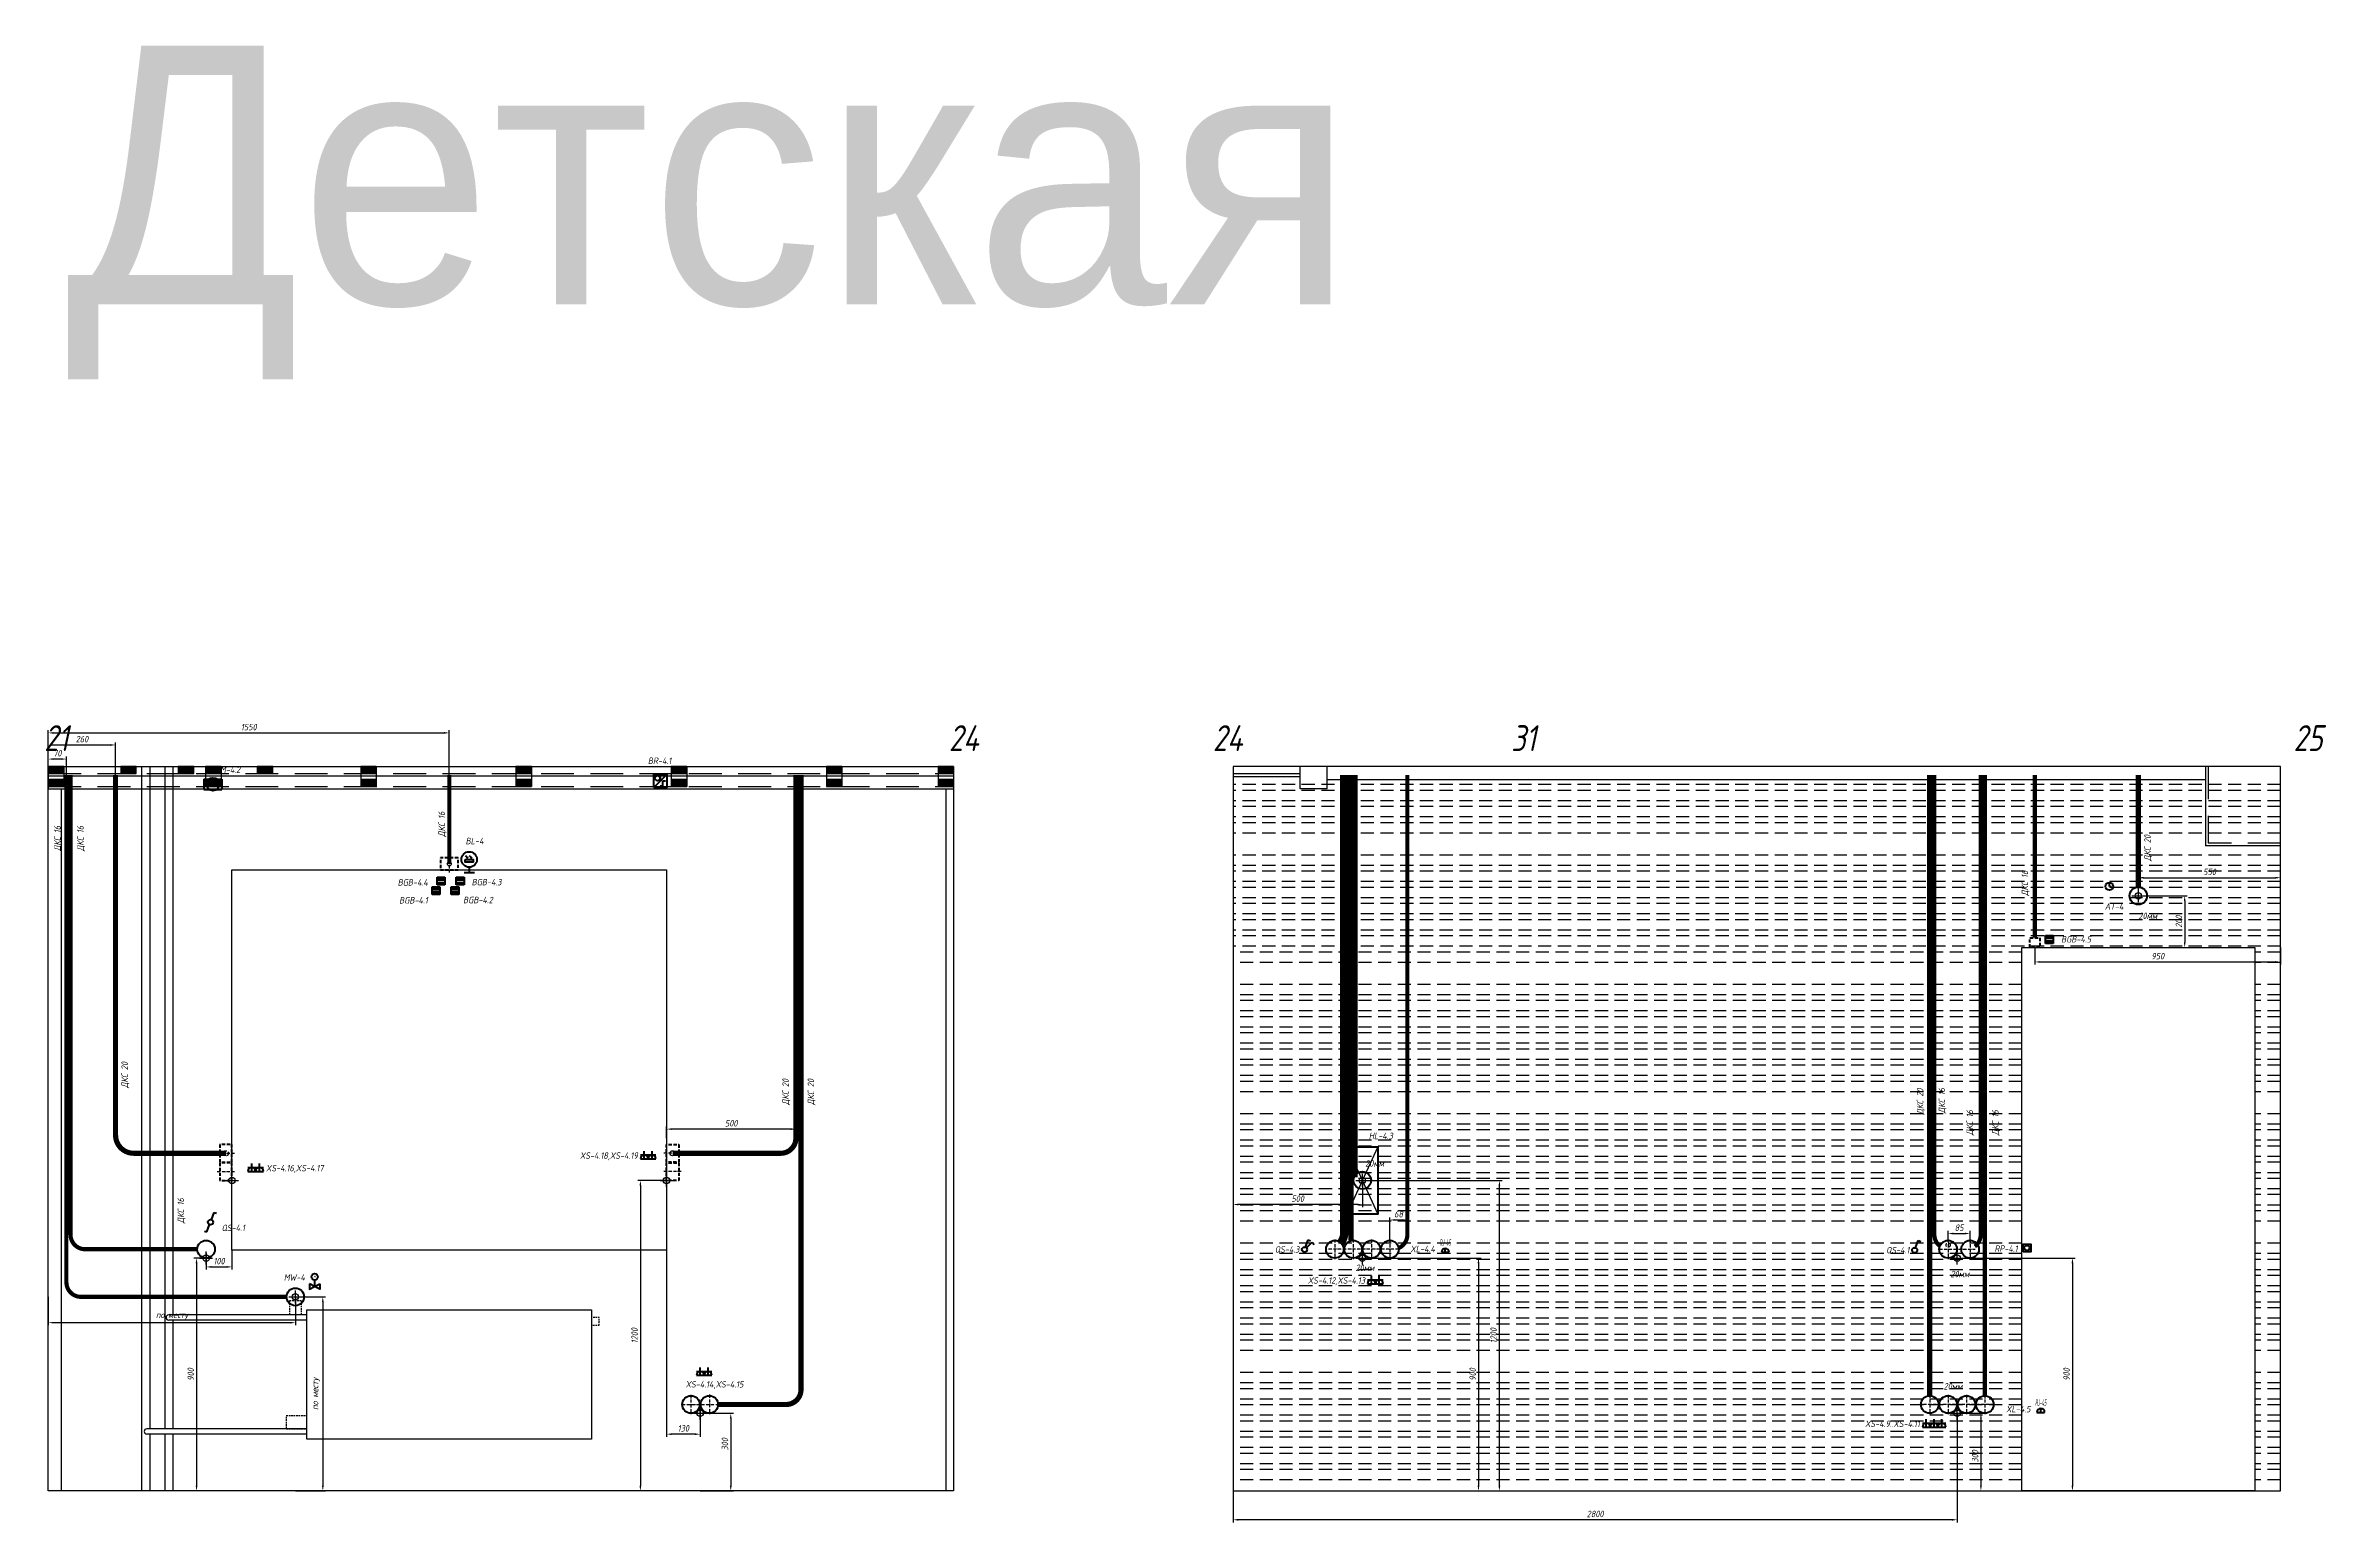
# Model space of a CAD drawing. Header units: millimetres. Extents: x -40374 to 56557, y -58468 to -14063.
# Drawn here: x 19333 to 28150, y -31460 to -25753 of the extents above; entities that cross this region are included whole.
import ezdxf
from ezdxf.enums import TextEntityAlignment as Align

# ---------------------------------------------------------------- set-up
doc = ezdxf.new("R2010")
doc.units = ezdxf.units.MM
doc.header["$PDMODE"] = 34
doc.header["$PDSIZE"] = 25
doc.linetypes.add('ACAD_ISO10W100', pattern=[18.5, 12, -3, 0.5, -3])
doc.linetypes.add('DASHED', pattern=[19.05, 12.7, -6.35])
for name, color, linetype in [('01 Черновое', 7, 'Continuous'), ('02 ЭОМ и СС', 7, 'Continuous'), ('03 Потолок', 7, 'Continuous'), ('10 Перегородки', 7, 'Continuous'), ('11 Привязка размеры', 7, 'Continuous')]:
    doc.layers.add(name, color=color, linetype=linetype)
doc.layers.add('100 noprint', color=1, linetype='Continuous', plot=False)
doc.styles.get("Standard").update_dxf_attribs({"font": 'Ubuntu-R.ttf'})
doc.styles.add('ГОСТ-ISOCPEUR', font='isocpeui.ttf', dxfattribs={"width": 0.8})
doc.dimstyles.new('ISO-25', dxfattribs={"dimtxt": 2.5, "dimasz": 2.5, "dimexe": 1.25, "dimexo": 0.625, "dimtad": 1, "dimtxsty": 'Standard', "dimcen": 2.5, "dimadec": 0, "dimazin": 0, "dimtfac": 1, "dimtmove": 0, "dimatfit": 3, "dimfxl": 1, "dimarcsym": 0})

msp = doc.modelspace()

# ---------------------------------------------------------------- texts
at = {"layer": '02 ЭОМ и СС', "linetype": 'Continuous', "style": 'ГОСТ-ISOCPEUR', "width": 0.8}
for s, p in [('M-4.2', (20085.5, -28563.3)), ('BR-4.1', (21751.8, -28528.9)), ('BL-4', (21026.1, -28839.3)), ('BGB-4.4', (20810.6, -28999)), ('BGB-4.3', (21095.4, -28998.1)), ('BGB-4.1', (20810.6, -29068.2)), ('BGB-4.2', (21062, -29067.2)), ('AT-4', (27365.8, -29092.3)), ('BGB-4.5', (27240.9, -29218.8)), ('HL-4.3', (24541.3, -29979.1)), ('XS-4.18,XS-4.19', (21622.4, -30054.8)), ('QS-4.1', (20103.6, -30334.4, -246.9)), ('QS-4.3', (24179.9, -30417.4)), ('XL-4.4', (24704, -30416)), ('QS-4.1', (26538.4, -30420.2)), ('RP-4.1', (26956.9, -30414.5)), ('MW-4', (20335.4, -30525.9)), ('XS-4.12,XS-4.13', (24433.9, -30537.5)), ('XS-4.14,XS-4.15', (22030.7, -30938.8)), ('XL-4.5', (27006.3, -31034.8)), ('XS-4.9..XS-4.11', (26578.8, -31091.4))]:
    msp.add_text(s, height=25, dxfattribs=at).set_placement(p, align=Align.RIGHT)
msp.add_text('XS-4.16,XS-4.17', height=25, dxfattribs=at).set_placement((20185, -30103.4))
at = {"layer": '02 ЭОМ и СС', "char_height": 25, "width": 270.313, "rotation": 90, "style": 'ГОСТ-ISOCPEUR'}
for insert, attachment_point in [((20851.8, -28810.4), 1), ((19455.2, -28865.4), 1), ((27002.3, -29038.7), 7), ((26789.3, -29963.9), 7), ((19843.4, -30304), 1)]:
    msp.add_mtext('{ДКС 16}', dxfattribs=dict(at, insert=insert, attachment_point=attachment_point))
at = {"layer": '02 ЭОМ и СС', "color": 254, "insert": (19366.1, -28865.4), "char_height": 25, "width": 270.313, "attachment_point": 1, "rotation": 90, "style": 'ГОСТ-ISOCPEUR'}
msp.add_mtext('{ДКС 16}', dxfattribs=at)
at = {"layer": '02 ЭОМ и СС', "color": 5, "insert": (27446.3, -28903.9), "char_height": 25, "width": 270.313, "attachment_point": 1, "rotation": 90, "style": 'ГОСТ-ISOCPEUR'}
msp.add_mtext('{ДКС 20}', dxfattribs=at)
at = {"layer": '02 ЭОМ и СС', "color": 1, "char_height": 25, "width": 270.313, "rotation": 90, "style": 'ГОСТ-ISOCPEUR'}
for insert, attachment_point in [((19626.2, -29781.1), 1), ((22181.4, -29846.8), 1), ((22279.1, -29846.8), 1), ((26597.3, -29883.6), 7)]:
    msp.add_mtext('{ДКС 20}', dxfattribs=dict(at, insert=insert, attachment_point=attachment_point))
at = {"layer": '02 ЭОМ и СС', "color": 3, "insert": (26681.6, -29878.8), "char_height": 25, "width": 270.313, "attachment_point": 7, "rotation": 90, "style": 'ГОСТ-ISOCPEUR'}
msp.add_mtext('{ДКС 16}', dxfattribs=at)
at = {"layer": '02 ЭОМ и СС', "color": 6, "insert": (26888.2, -29963.9), "char_height": 25, "width": 270.313, "attachment_point": 7, "rotation": 90, "style": 'ГОСТ-ISOCPEUR'}
msp.add_mtext('{ДКС 16}', dxfattribs=at)
at = {"layer": '100 noprint', "style": 'ГОСТ-ISOCPEUR', "width": 0.8}
for s, p in [('21', (19374.6, -28428.9)), ('24', (22882.6, -28428.9)), ('24', (23903, -28428.9)), ('31', (25047.3, -28428.9)), ('25', (28080, -28428.9))]:
    msp.add_text(s, height=100, dxfattribs=at).set_placement(p, align=Align.MIDDLE)
at = {"layer": '100 noprint', "insert": (19409.2, -25752.7), "char_height": 1000, "width": 2318.604, "attachment_point": 1}
msp.add_mtext('{Детская}', dxfattribs=at)
at = {"layer": '11 Привязка размеры', "style": 'ГОСТ-ISOCPEUR', "width": 0.8}
for p in [(27496.4, -29128.6), (24507.2, -30085.3), (24469.9, -30488.5), (26769.9, -30512.6), (26743.3, -30946.4)]:
    msp.add_text('20мм', height=25, dxfattribs=at).set_placement(p, align=Align.RIGHT)

# ---------------------------------------------------------------- blocks, each defined once
blk = doc.blocks.new('электродвигатель')
at = {"color": 0, "lineweight": -2}
for p, q in [((0, 4), (0, 0)), ((0, 4), (2, 4)), ((0, 0), (2, 0)), ((5, 4), (7, 4)), ((5, 0), (7, 0)), ((7, 4), (7, 0))]:
    blk.add_line(p, q, dxfattribs=at)
blk.add_circle((3.5, 2), 2.5, dxfattribs=at)
at = {"color": 0, "lineweight": -2, "style": 'ГОСТ-ISOCPEUR', "width": 0.8}
blk.add_text('M', height=2.5, rotation=360, dxfattribs=at).set_placement((3.5, 2), align=Align.MIDDLE_CENTER)
blk = doc.blocks.new('энкодер')
at = {"color": 0, "lineweight": -2}
for p, q in [((0, 0), (5, 5)), ((2.43, 3.56), (2.2, 3.9)), ((2.43, 3.56), (2.66, 3.9)), ((2.48, 0.56), (3.48, 0.56)), ((3.48, 0.56), (3.48, 2.56)), ((3.48, 2.56), (4.48, 2.56))]:
    blk.add_line(p, q, dxfattribs=at)
blk.add_lwpolyline([(0, 0), (0, 5), (5, 5), (5, 0)], close=True, dxfattribs=at)
blk.add_circle((1.43, 3.56), 1, dxfattribs=at)
blk = doc.blocks.new('часы')
at = {"color": 0, "lineweight": -2}
for q in [(9893.5, 982.52), (9894.25, 981.52)]:
    blk.add_line((9893.5, 981.52), q, dxfattribs=at)
blk.add_circle((9893.5, 981.52), 1.5, dxfattribs=at)
blk = doc.blocks.new('вентиль с электроприводом')
at = {"color": 0, "linetype": 'DASHED', "lineweight": -2}
blk.add_line((0, 2.5), (0, 0), dxfattribs=at)
at = {"color": 0, "lineweight": -2}
for points in [[(-2, 1), (-2, -1), (0, 0), (-2, 1)], [(2, 1), (2, -1), (0, 0), (2, 1)]]:
    blk.add_lwpolyline(points, dxfattribs=at)
blk.add_circle((0, 3.75), 1.25, dxfattribs=at)
at = {"color": 0, "lineweight": -2, "style": 'ГОСТ-ISOCPEUR', "width": 0.8}
blk.add_text('M', height=1, rotation=360, dxfattribs=at).set_placement((0, 3.75), align=Align.MIDDLE_CENTER)
blk = doc.blocks.new('кнопка жалюзи')
at = {"color": 0, "lineweight": -2}
for p, q in [((0.35, 0.94), (1.39, 3.78)), ((1.39, 3.78), (2.34, 3.45)), ((-2.34, -3.45), (-1.39, -3.78)), ((-1.39, -3.78), (-0.35, -0.94))]:
    blk.add_line(p, q, dxfattribs=at)
blk.add_circle((0, 0), 1, dxfattribs=at)
blk = doc.blocks.new('розетка скрытая трехполюсная')
at = {"color": 0, "lineweight": -2}
for p, q in [((-1.5, 1.5), (1.5, 1.5)), ((-1.5, 0), (1.5, 0)), ((0, 0), (0, 3))]:
    blk.add_line(p, q, dxfattribs=at)
blk.add_arc((0, 0), 1.5, 0, 180, dxfattribs=at)
blk = doc.blocks.new('кнопка 1')
at = {"color": 0, "lineweight": -2}
for p, q in [((0.35, 0.94), (1.39, 3.78)), ((1.39, 3.78), (2.34, 3.45))]:
    blk.add_line(p, q, dxfattribs=at)
blk.add_circle((0, 0), 1, dxfattribs=at)
blk = doc.blocks.new('кнопка 2')
at = {"color": 0, "lineweight": -2}
for p, q in [((0.35, 0.94), (1.39, 3.78)), ((0.71, 0.71), (2.93, 2.93)), ((1.39, 3.78), (2.34, 3.45)), ((2.93, 2.93), (3.66, 2))]:
    blk.add_line(p, q, dxfattribs=at)
blk.add_circle((0, 0), 1, dxfattribs=at)
blk = doc.blocks.new('розетка RJ-45')
at = {"color": 0, "lineweight": -2}
for p, q in [((-1.5, 0), (1.5, 0)), ((0, 0), (0, 1.5))]:
    blk.add_line(p, q, dxfattribs=at)
blk.add_arc((0, 0), 1.5, 0, 180, dxfattribs=at)
at = {"color": 0, "lineweight": -2, "style": 'ГОСТ-ISOCPEUR', "width": 0.4}
blk.add_text('RJ-45', height=2.5, dxfattribs=at).set_placement((0, 2.5), align=Align.CENTER)
blk = doc.blocks.new('регулятор')
at = {"color": 0, "lineweight": -2}
blk.add_lwpolyline([(-1.5, -1.5), (-1.5, 1.5), (1.5, 1.5), (1.5, -1.5)], close=True, dxfattribs=at)
blk.add_circle((0, 0), 1, dxfattribs=at)
blk = doc.blocks.new('*D786')
at = {"layer": '11 Привязка размеры', "color": 0, "lineweight": -2}
for p, q in [((19953.5, -30418.5), (19953.5, -30482.6)), ((20053.5, -30408.4), (20053.5, -30482.6)), ((19973.5, -30472.6), (20033.5, -30472.6))]:
    blk.add_line(p, q, dxfattribs=at)
at = {"layer": '11 Привязка размеры', "color": 0}
for points in [[(19973.5, -30469.3), (19973.5, -30476), (19953.5, -30472.6)], [(20033.5, -30476), (20033.5, -30469.3), (20053.5, -30472.6)]]:
    blk.add_solid(points, dxfattribs=at)
at = {"layer": 'Defpoints', "color": 0}
for p in [(19953.5, -30418.5), (20053.5, -30408.4), (20053.5, -30472.6)]:
    blk.add_point(p, dxfattribs=at)
at = {"layer": '11 Привязка размеры', "color": 0, "insert": (20003.5, -30450.1), "char_height": 25, "attachment_point": 5, "style": 'ГОСТ-ISOCPEUR'}
blk.add_mtext('100', dxfattribs=at)
blk = doc.blocks.new('*D787')
at = {"layer": '11 Привязка размеры', "color": 0, "lineweight": -2}
for p, q in [((19953.5, -30438.4), (19906.6, -30438.4)), ((19916.6, -30458.4), (19916.6, -31318.4)), ((19953.5, -31338.4), (19906.6, -31338.4))]:
    blk.add_line(p, q, dxfattribs=at)
at = {"layer": '11 Привязка размеры', "color": 0}
for points in [[(19919.9, -30458.4), (19913.3, -30458.4), (19916.6, -30438.4)], [(19913.3, -31318.4), (19919.9, -31318.4), (19916.6, -31338.4)]]:
    blk.add_solid(points, dxfattribs=at)
at = {"layer": 'Defpoints', "color": 0}
for p in [(19953.5, -30438.4), (19916.6, -31338.4), (19953.5, -31338.4)]:
    blk.add_point(p, dxfattribs=at)
at = {"layer": '11 Привязка размеры', "color": 0, "insert": (19894.1, -30888.4), "char_height": 25, "attachment_point": 5, "rotation": 90, "style": 'ГОСТ-ISOCPEUR'}
blk.add_mtext('900', dxfattribs=at)
blk = doc.blocks.new('геркон')
at = {"lineweight": -2}
for points in [[(3, 2), (3, 3), (0, 3), (0, 2)], [(3, 0), (3, 1), (0, 1), (0, 0)]]:
    blk.add_hatch(color=0, dxfattribs=at).paths.add_polyline_path(points)
at = {"color": 0, "lineweight": -2}
for p, q in [((0, 0), (0, 3)), ((0, 3), (3, 3)), ((0, 2), (3, 2)), ((0, 1), (3, 1)), ((3, 0), (0, 0)), ((3, 3), (3, 0))]:
    blk.add_line(p, q, dxfattribs=at)
blk = doc.blocks.new('фотоэлемент')
at = {"color": 0, "lineweight": -2}
for p, q in [((-2, 0), (2, 0)), ((-1.48, 6.52), (-0.51, 5.55)), ((-0.51, 5.55), (-1.02, 5.74)), ((-0.51, 5.55), (-0.7, 6.06)), ((0, 2), (0, 0)), ((0.02, 6.52), (0.99, 5.55)), ((0.99, 5.55), (0.48, 5.74)), ((0.99, 5.55), (0.8, 6.06))]:
    blk.add_line(p, q, dxfattribs=at)
blk.add_lwpolyline([(-1.5, 5), (1.5, 5), (1.5, 4), (-1.5, 4)], close=True, dxfattribs=at)
blk.add_circle((0, 5), 3, dxfattribs=at)
blk = doc.blocks.new('*D789')
at = {"layer": '11 Привязка размеры', "color": 0, "lineweight": -2}
for p, q in [((21733.5, -29975.4), (21733.5, -29930.1)), ((22213.5, -29940.1), (21753.5, -29940.1)), ((22233.5, -29975.4), (22233.5, -29930.1))]:
    blk.add_line(p, q, dxfattribs=at)
at = {"layer": '11 Привязка размеры', "color": 0}
for points in [[(21753.5, -29936.7), (21753.5, -29943.4), (21733.5, -29940.1)], [(22213.5, -29943.4), (22213.5, -29936.7), (22233.5, -29940.1)]]:
    blk.add_solid(points, dxfattribs=at)
at = {"layer": 'Defpoints', "color": 0}
for p in [(21733.5, -29940.1), (21733.5, -29975.4), (22233.5, -29975.4)]:
    blk.add_point(p, dxfattribs=at)
at = {"layer": '11 Привязка размеры', "color": 0, "insert": (21983.5, -29917.6), "char_height": 25, "attachment_point": 5, "style": 'ГОСТ-ISOCPEUR'}
blk.add_mtext('500', dxfattribs=at)
blk = doc.blocks.new('*D790')
at = {"layer": '11 Привязка размеры', "color": 0, "lineweight": -2}
for p, q in [((21733.5, -30138.4), (21622.5, -30138.4)), ((21632.5, -30158.4), (21632.5, -31318.4)), ((21733.5, -31338.4), (21622.5, -31338.4))]:
    blk.add_line(p, q, dxfattribs=at)
at = {"layer": '11 Привязка размеры', "color": 0}
for points in [[(21635.8, -30158.4), (21629.1, -30158.4), (21632.5, -30138.4)], [(21629.1, -31318.4), (21635.8, -31318.4), (21632.5, -31338.4)]]:
    blk.add_solid(points, dxfattribs=at)
at = {"layer": 'Defpoints', "color": 0}
for p in [(21733.5, -30138.4), (21632.5, -31338.4), (21733.5, -31338.4)]:
    blk.add_point(p, dxfattribs=at)
at = {"layer": '11 Привязка размеры', "color": 0, "insert": (21610, -30738.4), "char_height": 25, "attachment_point": 5, "rotation": 90, "style": 'ГОСТ-ISOCPEUR'}
blk.add_mtext('1200', dxfattribs=at)
blk = doc.blocks.new('*D791')
at = {"layer": '11 Привязка размеры', "color": 0, "lineweight": -2}
for p, q in [((19343.5, -28538.4), (19343.5, -28398.8)), ((19363.5, -28408.8), (20873.5, -28408.8)), ((20893.5, -28571.4), (20893.5, -28398.8))]:
    blk.add_line(p, q, dxfattribs=at)
at = {"layer": '11 Привязка размеры', "color": 0}
for points in [[(19363.5, -28405.5), (19363.5, -28412.1), (19343.5, -28408.8)], [(20873.5, -28412.1), (20873.5, -28405.5), (20893.5, -28408.8)]]:
    blk.add_solid(points, dxfattribs=at)
at = {"layer": 'Defpoints', "color": 0}
for p in [(20893.5, -28408.8), (19343.5, -28538.4), (20893.5, -28571.4)]:
    blk.add_point(p, dxfattribs=at)
at = {"layer": '11 Привязка размеры', "color": 0, "insert": (20118.5, -28386.3), "char_height": 25, "attachment_point": 5, "style": 'ГОСТ-ISOCPEUR'}
blk.add_mtext('1550', dxfattribs=at)
blk = doc.blocks.new('*D792')
at = {"layer": '11 Привязка размеры', "color": 0, "lineweight": -2}
for p, q in [((20298.5, -30588.4), (20414.7, -30588.4)), ((20404.7, -30608.4), (20404.7, -31318.4)), ((20298.5, -31338.4), (20414.7, -31338.4))]:
    blk.add_line(p, q, dxfattribs=at)
at = {"layer": '11 Привязка размеры', "color": 0}
for points in [[(20408.1, -30608.4), (20401.4, -30608.4), (20404.7, -30588.4)], [(20401.4, -31318.4), (20408.1, -31318.4), (20404.7, -31338.4)]]:
    blk.add_solid(points, dxfattribs=at)
at = {"layer": 'Defpoints', "color": 0}
for p in [(20298.5, -30588.4), (20298.5, -31338.4), (20404.7, -31338.4)]:
    blk.add_point(p, dxfattribs=at)
at = {"layer": '11 Привязка размеры', "color": 0, "insert": (20378.1, -30963.4), "char_height": 25, "attachment_point": 5, "rotation": 90, "style": 'ГОСТ-ISOCPEUR'}
blk.add_mtext('по месту', dxfattribs=at)
blk = doc.blocks.new('*D793')
at = {"layer": '11 Привязка размеры', "color": 0, "lineweight": -2}
for p, q in [((19343.5, -30588.4), (19343.5, -30698.2)), ((20299.1, -30588.4), (20299.1, -30698.2)), ((20279.1, -30688.2), (19363.5, -30688.2))]:
    blk.add_line(p, q, dxfattribs=at)
at = {"layer": '11 Привязка размеры', "color": 0}
for points in [[(19363.5, -30684.9), (19363.5, -30691.5), (19343.5, -30688.2)], [(20279.1, -30691.5), (20279.1, -30684.9), (20299.1, -30688.2)]]:
    blk.add_solid(points, dxfattribs=at)
at = {"layer": 'Defpoints', "color": 0}
for p in [(19343.5, -30588.4), (20299.1, -30588.4), (19343.5, -30688.2)]:
    blk.add_point(p, dxfattribs=at)
at = {"layer": '11 Привязка размеры', "color": 0, "insert": (19821.3, -30661.5), "char_height": 25, "attachment_point": 5, "style": 'ГОСТ-ISOCPEUR'}
blk.add_mtext('по месту', dxfattribs=at)
blk = doc.blocks.new('*D794')
at = {"layer": '11 Привязка размеры', "color": 0, "lineweight": -2}
for p, q in [((24423.5, -30438.4), (24882.5, -30438.4)), ((24872.5, -30458.4), (24872.5, -31318.4)), ((24423.5, -31338.4), (24882.5, -31338.4))]:
    blk.add_line(p, q, dxfattribs=at)
at = {"layer": '11 Привязка размеры', "color": 0}
for points in [[(24875.8, -30458.4), (24869.2, -30458.4), (24872.5, -30438.4)], [(24869.2, -31318.4), (24875.8, -31318.4), (24872.5, -31338.4)]]:
    blk.add_solid(points, dxfattribs=at)
at = {"layer": 'Defpoints', "color": 0}
for p in [(24423.5, -30438.4), (24423.5, -31338.4), (24872.5, -31338.4)]:
    blk.add_point(p, dxfattribs=at)
at = {"layer": '11 Привязка размеры', "color": 0, "insert": (24850, -30888.4), "char_height": 25, "attachment_point": 5, "rotation": 90, "style": 'ГОСТ-ISOCPEUR'}
blk.add_mtext('900', dxfattribs=at)
blk = doc.blocks.new('*D795')
at = {"layer": '11 Привязка размеры', "color": 0, "lineweight": -2}
for p, q in [((24423.5, -30138.4), (24963.4, -30138.4)), ((24953.4, -31318.4), (24953.4, -30158.4)), ((24424.1, -31338.4), (24963.4, -31338.4))]:
    blk.add_line(p, q, dxfattribs=at)
at = {"layer": '11 Привязка размеры', "color": 0}
for points in [[(24956.7, -30158.4), (24950, -30158.4), (24953.4, -30138.4)], [(24950, -31318.4), (24956.7, -31318.4), (24953.4, -31338.4)]]:
    blk.add_solid(points, dxfattribs=at)
at = {"layer": 'Defpoints', "color": 0}
for p in [(24423.5, -30138.4), (24953.4, -30138.4), (24424.1, -31338.4)]:
    blk.add_point(p, dxfattribs=at)
at = {"layer": '11 Привязка размеры', "color": 0, "insert": (24930.9, -30738.4), "char_height": 25, "attachment_point": 5, "rotation": 90, "style": 'ГОСТ-ISOCPEUR'}
blk.add_mtext('1200', dxfattribs=at)
blk = doc.blocks.new('*D796')
at = {"layer": '11 Привязка размеры', "color": 0, "lineweight": -2}
for p, q in [((23923.5, -30138.4), (23923.5, -30241.5)), ((24423.5, -30138.4), (24423.5, -30241.5)), ((24403.5, -30231.5), (23943.5, -30231.5))]:
    blk.add_line(p, q, dxfattribs=at)
at = {"layer": '11 Привязка размеры', "color": 0}
for points in [[(23943.5, -30228.2), (23943.5, -30234.8), (23923.5, -30231.5)], [(24403.5, -30234.8), (24403.5, -30228.2), (24423.5, -30231.5)]]:
    blk.add_solid(points, dxfattribs=at)
at = {"layer": 'Defpoints', "color": 0}
for p in [(23923.5, -30138.4), (24423.5, -30138.4), (23923.5, -30231.5)]:
    blk.add_point(p, dxfattribs=at)
at = {"layer": '11 Привязка размеры', "color": 0, "insert": (24173.5, -30209), "char_height": 25, "attachment_point": 5, "style": 'ГОСТ-ISOCPEUR'}
blk.add_mtext('500', dxfattribs=at)
blk = doc.blocks.new('*D797')
at = {"layer": '11 Привязка размеры', "color": 0, "lineweight": -2}
for p, q in [((24530, -30366.5), (24530, -30281.2)), ((24550, -30291.2), (24577.5, -30291.2)), ((24597.5, -30348.4), (24597.5, -30281.2))]:
    blk.add_line(p, q, dxfattribs=at)
at = {"layer": '11 Привязка размеры', "color": 0}
for points in [[(24550, -30287.8), (24550, -30294.5), (24530, -30291.2)], [(24577.5, -30294.5), (24577.5, -30287.8), (24597.5, -30291.2)]]:
    blk.add_solid(points, dxfattribs=at)
at = {"layer": 'Defpoints', "color": 0}
for p in [(24597.5, -30291.2), (24530, -30366.5), (24597.5, -30348.4)]:
    blk.add_point(p, dxfattribs=at)
at = {"layer": '11 Привязка размеры', "color": 0, "insert": (24563.7, -30268.7), "char_height": 25, "attachment_point": 5, "style": 'ГОСТ-ISOCPEUR'}
blk.add_mtext('68', dxfattribs=at)
blk = doc.blocks.new('*D798')
at = {"layer": '11 Привязка размеры', "color": 0, "lineweight": -2}
for p, q in [((21863.5, -31038.4), (21991.9, -31038.4)), ((21981.9, -31058.4), (21981.9, -31318.4)), ((21863.5, -31338.4), (21991.9, -31338.4))]:
    blk.add_line(p, q, dxfattribs=at)
at = {"layer": '11 Привязка размеры', "color": 0}
for points in [[(21985.3, -31058.4), (21978.6, -31058.4), (21981.9, -31038.4)], [(21978.6, -31318.4), (21985.3, -31318.4), (21981.9, -31338.4)]]:
    blk.add_solid(points, dxfattribs=at)
at = {"layer": 'Defpoints', "color": 0}
for p in [(21863.5, -31038.4), (21863.5, -31338.4), (21981.9, -31338.4)]:
    blk.add_point(p, dxfattribs=at)
at = {"layer": '11 Привязка размеры', "color": 0, "insert": (21959.4, -31158.2), "char_height": 25, "attachment_point": 5, "rotation": 90, "style": 'ГОСТ-ISOCPEUR'}
blk.add_mtext('300', dxfattribs=at)
blk = doc.blocks.new('*D799')
at = {"layer": '11 Привязка размеры', "color": 0, "lineweight": -2}
for p, q in [((21733.5, -30408.4), (21733.5, -31129)), ((21863.5, -31018.4), (21863.5, -31129)), ((21843.5, -31119), (21753.5, -31119))]:
    blk.add_line(p, q, dxfattribs=at)
at = {"layer": '11 Привязка размеры', "color": 0}
for points in [[(21753.5, -31115.7), (21753.5, -31122.4), (21733.5, -31119)], [(21843.5, -31122.4), (21843.5, -31115.7), (21863.5, -31119)]]:
    blk.add_solid(points, dxfattribs=at)
at = {"layer": 'Defpoints', "color": 0}
for p in [(21733.5, -30408.4), (21863.5, -31018.4), (21733.5, -31119)]:
    blk.add_point(p, dxfattribs=at)
at = {"layer": '11 Привязка размеры', "color": 0, "insert": (21798.5, -31096.5), "char_height": 25, "attachment_point": 5, "style": 'ГОСТ-ISOCPEUR'}
blk.add_mtext('130', dxfattribs=at)
blk = doc.blocks.new('*D802')
at = {"layer": '11 Привязка размеры', "color": 0, "lineweight": -2}
for p, q in [((26723.5, -31038.4), (26824.9, -31038.4)), ((26814.9, -31058.4), (26814.9, -31318.4)), ((26723.5, -31338.4), (26824.9, -31338.4))]:
    blk.add_line(p, q, dxfattribs=at)
at = {"layer": '11 Привязка размеры', "color": 0}
for points in [[(26818.2, -31058.4), (26811.6, -31058.4), (26814.9, -31038.4)], [(26811.6, -31318.4), (26818.2, -31318.4), (26814.9, -31338.4)]]:
    blk.add_solid(points, dxfattribs=at)
at = {"layer": 'Defpoints', "color": 0}
for p in [(26723.5, -31038.4), (26723.5, -31338.4), (26814.9, -31338.4)]:
    blk.add_point(p, dxfattribs=at)
at = {"layer": '11 Привязка размеры', "color": 0, "insert": (26792.4, -31204.9), "char_height": 25, "attachment_point": 5, "rotation": 90, "style": 'ГОСТ-ISOCPEUR'}
blk.add_mtext('300', dxfattribs=at)
blk = doc.blocks.new('*D803')
at = {"layer": '11 Привязка размеры', "color": 0, "lineweight": -2}
for p, q in [((23923.5, -31038.4), (23923.5, -31459.9)), ((26723.5, -31038.4), (26723.5, -31459.9)), ((26703.5, -31449.9), (23943.5, -31449.9))]:
    blk.add_line(p, q, dxfattribs=at)
at = {"layer": '11 Привязка размеры', "color": 0}
for points in [[(23943.5, -31446.6), (23943.5, -31453.2), (23923.5, -31449.9)], [(26703.5, -31453.2), (26703.5, -31446.6), (26723.5, -31449.9)]]:
    blk.add_solid(points, dxfattribs=at)
at = {"layer": 'Defpoints', "color": 0}
for p in [(23923.5, -31038.4), (26723.5, -31038.4), (23923.5, -31449.9)]:
    blk.add_point(p, dxfattribs=at)
at = {"layer": '11 Привязка размеры', "color": 0, "insert": (25323.5, -31427.4), "char_height": 25, "attachment_point": 5, "style": 'ГОСТ-ISOCPEUR'}
blk.add_mtext('2800', dxfattribs=at)
blk = doc.blocks.new('*D804')
at = {"layer": '11 Привязка размеры', "color": 0, "lineweight": -2}
for p, q in [((27023.5, -29238.4), (27023.5, -29304)), ((27973.5, -29238.4), (27973.5, -29304)), ((27043.5, -29294), (27953.5, -29294))]:
    blk.add_line(p, q, dxfattribs=at)
at = {"layer": '11 Привязка размеры', "color": 0}
for points in [[(27043.5, -29290.7), (27043.5, -29297.4), (27023.5, -29294)], [(27953.5, -29297.4), (27953.5, -29290.7), (27973.5, -29294)]]:
    blk.add_solid(points, dxfattribs=at)
at = {"layer": 'Defpoints', "color": 0}
for p in [(27023.5, -29238.4), (27973.5, -29238.4), (27973.5, -29294)]:
    blk.add_point(p, dxfattribs=at)
at = {"layer": '11 Привязка размеры', "color": 0, "insert": (27498.5, -29271.5), "char_height": 25, "attachment_point": 5, "style": 'ГОСТ-ISOCPEUR'}
blk.add_mtext('950', dxfattribs=at)
blk = doc.blocks.new('*D805')
at = {"layer": '11 Привязка размеры', "color": 0, "lineweight": -2}
for p, q in [((26723.5, -30438.4), (27178.7, -30438.4)), ((27168.7, -30458.4), (27168.7, -31318.4)), ((26723.5, -31338.4), (27178.7, -31338.4))]:
    blk.add_line(p, q, dxfattribs=at)
at = {"layer": '11 Привязка размеры', "color": 0}
for points in [[(27172, -30458.4), (27165.4, -30458.4), (27168.7, -30438.4)], [(27165.4, -31318.4), (27172, -31318.4), (27168.7, -31338.4)]]:
    blk.add_solid(points, dxfattribs=at)
at = {"layer": 'Defpoints', "color": 0}
for p in [(26723.5, -30438.4), (26723.5, -31338.4), (27168.7, -31338.4)]:
    blk.add_point(p, dxfattribs=at)
at = {"layer": '11 Привязка размеры', "color": 0, "insert": (27146.2, -30888.4), "char_height": 25, "attachment_point": 5, "rotation": 90, "style": 'ГОСТ-ISOCPEUR'}
blk.add_mtext('900', dxfattribs=at)
blk = doc.blocks.new('*D806')
at = {"layer": '11 Привязка размеры', "color": 0, "lineweight": -2}
for p, q in [((27423.5, -29038.4), (27612.7, -29038.4)), ((27602.7, -29058.4), (27602.7, -29218.4)), ((27423.5, -29238.4), (27612.7, -29238.4))]:
    blk.add_line(p, q, dxfattribs=at)
at = {"layer": '11 Привязка размеры', "color": 0}
for points in [[(27606, -29058.4), (27599.4, -29058.4), (27602.7, -29038.4)], [(27599.4, -29218.4), (27606, -29218.4), (27602.7, -29238.4)]]:
    blk.add_solid(points, dxfattribs=at)
at = {"layer": 'Defpoints', "color": 0}
for p in [(27423.5, -29038.4), (27423.5, -29238.4), (27602.7, -29238.4)]:
    blk.add_point(p, dxfattribs=at)
at = {"layer": '11 Привязка размеры', "color": 0, "insert": (27580.2, -29138.4), "char_height": 25, "attachment_point": 5, "rotation": 90, "style": 'ГОСТ-ISOCPEUR'}
blk.add_mtext('200', dxfattribs=at)
blk = doc.blocks.new('*D807')
at = {"layer": '11 Привязка размеры', "color": 0, "lineweight": -2}
for p, q in [((27423.5, -29038.4), (27423.5, -28958.5)), ((27443.5, -28968.5), (27953.5, -28968.5)), ((27973.5, -29038.4), (27973.5, -28958.5))]:
    blk.add_line(p, q, dxfattribs=at)
at = {"layer": '11 Привязка размеры', "color": 0}
for points in [[(27443.5, -28965.1), (27443.5, -28971.8), (27423.5, -28968.5)], [(27953.5, -28971.8), (27953.5, -28965.1), (27973.5, -28968.5)]]:
    blk.add_solid(points, dxfattribs=at)
at = {"layer": 'Defpoints', "color": 0}
for p in [(27973.5, -28968.5), (27423.5, -29038.4), (27973.5, -29038.4)]:
    blk.add_point(p, dxfattribs=at)
at = {"layer": '11 Привязка размеры', "color": 0, "insert": (27698.5, -28946), "char_height": 25, "attachment_point": 5, "style": 'ГОСТ-ISOCPEUR'}
blk.add_mtext('550', dxfattribs=at)
blk = doc.blocks.new('*D973')
at = {"layer": '11 Привязка размеры', "color": 0, "lineweight": -2}
for p, q in [((26688, -30366.5), (26688, -30333.7)), ((26708, -30343.7), (26753, -30343.7)), ((26773, -30366.5), (26773, -30333.7))]:
    blk.add_line(p, q, dxfattribs=at)
at = {"layer": '11 Привязка размеры', "color": 0}
for points in [[(26708, -30340.3), (26708, -30347), (26688, -30343.7)], [(26753, -30347), (26753, -30340.3), (26773, -30343.7)]]:
    blk.add_solid(points, dxfattribs=at)
at = {"layer": 'Defpoints', "color": 0}
for p in [(26688, -30366.5), (26773, -30343.7), (26773, -30366.5)]:
    blk.add_point(p, dxfattribs=at)
at = {"layer": '11 Привязка размеры', "color": 0, "insert": (26730.5, -30321.2), "char_height": 25, "attachment_point": 5, "style": 'ГОСТ-ISOCPEUR'}
blk.add_mtext('85', dxfattribs=at)
blk = doc.blocks.new('*D975')
at = {"layer": '11 Привязка размеры', "color": 0, "lineweight": -2}
for p, q in [((19343.5, -28538.4), (19343.5, -28499.9)), ((19393.5, -28509.9), (19363.5, -28509.9)), ((19413.5, -28571.4), (19413.5, -28499.9))]:
    blk.add_line(p, q, dxfattribs=at)
at = {"layer": '11 Привязка размеры', "color": 0}
for points in [[(19363.5, -28506.6), (19363.5, -28513.2), (19343.5, -28509.9)], [(19393.5, -28513.2), (19393.5, -28506.6), (19413.5, -28509.9)]]:
    blk.add_solid(points, dxfattribs=at)
at = {"layer": 'Defpoints', "color": 0}
for p in [(19343.5, -28509.9), (19343.5, -28538.4), (19413.5, -28571.4)]:
    blk.add_point(p, dxfattribs=at)
at = {"layer": '11 Привязка размеры', "color": 0, "insert": (19378.5, -28487.4), "char_height": 25, "attachment_point": 5, "style": 'ГОСТ-ISOCPEUR'}
blk.add_mtext('70', dxfattribs=at)
blk = doc.blocks.new('*D976')
at = {"layer": '11 Привязка размеры', "color": 0, "lineweight": -2}
for p, q in [((19343.5, -28538.4), (19343.5, -28445.5)), ((19363.5, -28455.5), (19583.5, -28455.5)), ((19603.5, -28571.4), (19603.5, -28445.5))]:
    blk.add_line(p, q, dxfattribs=at)
at = {"layer": '11 Привязка размеры', "color": 0}
for points in [[(19363.5, -28452.2), (19363.5, -28458.9), (19343.5, -28455.5)], [(19583.5, -28458.9), (19583.5, -28452.2), (19603.5, -28455.5)]]:
    blk.add_solid(points, dxfattribs=at)
at = {"layer": 'Defpoints', "color": 0}
for p in [(19603.5, -28455.5), (19343.5, -28538.4), (19603.5, -28571.4)]:
    blk.add_point(p, dxfattribs=at)
at = {"layer": '11 Привязка размеры', "color": 0, "insert": (19473.5, -28433), "char_height": 25, "attachment_point": 5, "style": 'ГОСТ-ISOCPEUR'}
blk.add_mtext('260', dxfattribs=at)

# ---------------------------------------------------------------- dimensions: what is measured, and where the dimension line sits
at = {"layer": '11 Привязка размеры'}
for base, p1, p2, picture, middle in [((20893.5, -28408.8), (19343.5, -28538.4), (20893.5, -28571.4), '*D791', (20118.5, -28408.8)), ((19603.5, -28455.5), (19343.5, -28538.4), (19603.5, -28571.4), '*D976', (19473.5, -28455.5)), ((27973.5, -29294), (27023.5, -29238.4), (27973.5, -29238.4), '*D804', (27498.5, -29294))]:
    dim = msp.add_linear_dim(base=base, p1=p1, p2=p2, dimstyle='ISO-25', override={"dimtxt": 25, "dimasz": 20, "dimexe": 10, "dimexo": 0, "dimgap": 10, "dimdec": 0, "dimtxsty": 'ГОСТ-ISOCPEUR'}, dxfattribs=at)
    dim.commit()
    dim.dimension.update_dxf_attribs({"geometry": picture, "text_midpoint": middle, "dimtype": 160})
for base, p1, p2, picture, middle in [((19343.5, -28509.9), (19413.5, -28571.4), (19343.5, -28538.4), '*D975', (19378.5, -28487.4)), ((27973.5, -28968.5), (27423.5, -29038.4), (27973.5, -29038.4), '*D807', (27698.5, -28946)), ((21733.5, -29940.1), (22233.5, -29975.4), (21733.5, -29975.4), '*D789', (21983.5, -29917.6)), ((26773, -30343.7), (26688, -30366.5), (26773, -30366.5), '*D973', (26730.5, -30321.2)), ((20053.5, -30472.6), (19953.5, -30418.5), (20053.5, -30408.4), '*D786', (20003.5, -30450.1)), ((21733.5, -31119), (21863.5, -31018.4), (21733.5, -30408.4), '*D799', (21798.5, -31096.5))]:
    dim = msp.add_linear_dim(base=base, p1=p1, p2=p2, dimstyle='ISO-25', override={"dimtxt": 25, "dimasz": 20, "dimexe": 10, "dimexo": 0, "dimgap": 10, "dimdec": 0, "dimtxsty": 'ГОСТ-ISOCPEUR'}, dxfattribs=at)
    dim.commit()
    dim.dimension.update_dxf_attribs({"geometry": picture, "text_midpoint": middle})
for base, p1, p2, angle, picture, middle in [((27602.7, -29238.4), (27423.5, -29038.4), (27423.5, -29238.4), 90, '*D806', (27602.7, -29138.4)), ((21632.5, -31338.4), (21733.5, -30138.4), (21733.5, -31338.4), 90, '*D790', (21632.5, -30738.4)), ((21981.9, -31338.4), (21863.5, -31038.4), (21863.5, -31338.4), 90, '*D798', (21981.9, -31158.2)), ((23923.5, -31449.9), (26723.5, -31038.4), (23923.5, -31038.4), 180, '*D803', (25323.5, -31449.9)), ((26814.9, -31338.4), (26723.5, -31038.4), (26723.5, -31338.4), 90, '*D802', (26814.9, -31204.9))]:
    dim = msp.add_linear_dim(base=base, p1=p1, p2=p2, angle=angle, dimstyle='ISO-25', override={"dimtxt": 25, "dimasz": 20, "dimexe": 10, "dimexo": 0, "dimgap": 10, "dimdec": 0, "dimtxsty": 'ГОСТ-ISOCPEUR'}, dxfattribs=at)
    dim.commit()
    dim.dimension.update_dxf_attribs({"geometry": picture, "text_midpoint": middle, "dimtype": 160})
for base, p1, p2, angle, picture, middle in [((23923.5, -30231.5), (24423.5, -30138.4), (23923.5, -30138.4), 180, '*D796', (24173.5, -30209)), ((24953.4, -30138.4), (24424.1, -31338.4), (24423.5, -30138.4), 90, '*D795', (24930.9, -30738.4)), ((24597.4536182, -30291.1516686), (24529.9536182, -30366.4753332), (24597.4536182, -30348.3789992), 180, '*D797', (24563.7036182, -30268.6516686)), ((19916.6, -31338.4), (19953.5, -30438.4), (19953.5, -31338.4), 90, '*D787', (19894.1, -30888.4)), ((24872.5, -31338.4), (24423.5, -30438.4), (24423.5, -31338.4), 90, '*D794', (24850, -30888.4)), ((27168.7, -31338.4), (26723.5, -30438.4), (26723.5, -31338.4), 90, '*D805', (27146.2, -30888.4))]:
    dim = msp.add_linear_dim(base=base, p1=p1, p2=p2, angle=angle, dimstyle='ISO-25', override={"dimtxt": 25, "dimasz": 20, "dimexe": 10, "dimexo": 0, "dimgap": 10, "dimdec": 0, "dimtxsty": 'ГОСТ-ISOCPEUR'}, dxfattribs=at)
    dim.commit()
    dim.dimension.update_dxf_attribs({"geometry": picture, "text_midpoint": middle})
dim = msp.add_linear_dim(base=(19343.5, -30688.2), p1=(20299.1, -30588.4), p2=(19343.5, -30588.4), text='по месту', dimstyle='ISO-25', override={"dimtxt": 25, "dimasz": 20, "dimexe": 10, "dimexo": 0, "dimgap": 10, "dimdec": 0, "dimtxsty": 'ГОСТ-ISOCPEUR'}, dxfattribs=at)
dim.commit()
dim.dimension.update_dxf_attribs({"geometry": '*D793', "text_midpoint": (19821.3, -30688.2), "dimtype": 160})
dim = msp.add_linear_dim(base=(20404.7, -31338.4), p1=(20298.5, -30588.4), p2=(20298.5, -31338.4), angle=90, text='по месту', dimstyle='ISO-25', override={"dimtxt": 25, "dimasz": 20, "dimexe": 10, "dimexo": 0, "dimgap": 10, "dimdec": 0, "dimtxsty": 'ГОСТ-ISOCPEUR'}, dxfattribs=at)
dim.commit()
dim.dimension.update_dxf_attribs({"geometry": '*D792', "text_midpoint": (20378.1, -30963.4)})

# ---------------------------------------------------------------- hatches: boundary and pattern name
at = {"layer": '03 Потолок', "lineweight": -2}
for points in [[(19343.5, -28538.4), (19343.5, -28565.4), (19403.5, -28565.4), (19403.5, -28538.4)], [(19623.5, -28538.4), (19623.5, -28565.4), (19683.5, -28565.4), (19683.5, -28538.4)], [(19845.5, -28538.4), (19845.5, -28565.4), (19905.5, -28565.4), (19905.5, -28538.4)], [(19951.5, -28538.4), (19951.5, -28565.4), (20011.5, -28565.4), (20011.5, -28538.4)], [(20151.5, -28538.4), (20151.5, -28565.4), (20211.5, -28565.4), (20211.5, -28538.4)], [(20551.5, -28538.4), (20551.5, -28565.4), (20611.5, -28565.4), (20611.5, -28538.4)], [(21151.5, -28538.4), (21151.5, -28565.4), (21211.5, -28565.4), (21211.5, -28538.4)], [(21751.5, -28538.4), (21751.5, -28565.4), (21811.5, -28565.4), (21811.5, -28538.4)], [(22351.5, -28538.4), (22351.5, -28565.4), (22411.5, -28565.4), (22411.5, -28538.4)], [(22783.5, -28538.4), (22783.5, -28565.4), (22843.5, -28565.4), (22843.5, -28538.4)], [(19343.5, -28588.9), (19343.5, -28615.9), (19403.5, -28615.9), (19403.5, -28588.9)], [(19951.5, -28588.9), (19951.5, -28615.9), (20011.5, -28615.9), (20011.5, -28588.9)], [(20551.5, -28588.9), (20551.5, -28615.9), (20611.5, -28615.9), (20611.5, -28588.9)], [(21151.5, -28588.9), (21151.5, -28615.9), (21211.5, -28615.9), (21211.5, -28588.9)], [(21751.5, -28588.9), (21751.5, -28615.9), (21811.5, -28615.9), (21811.5, -28588.9)], [(22351.5, -28588.9), (22351.5, -28615.9), (22411.5, -28615.9), (22411.5, -28588.9)], [(22783.5, -28588.9), (22783.5, -28615.9), (22843.5, -28615.9), (22843.5, -28588.9)]]:
    msp.add_hatch(color=252, dxfattribs=at).paths.add_polyline_path(points)

# ---------------------------------------------------------------- linework, layer by layer
at = {"layer": '01 Черновое'}
for p, q in [((19703.5, -28538.4), (19703.5, -31338.4)), ((19735.5, -28538.4), (19735.5, -31098.4)), ((19793.5, -28538.4), (19793.5, -31098.4)), ((19825.5, -28538.4), (19825.5, -30658.4)), ((20343.5, -30658.4), (19808.8, -30658.4)), ((20343.5, -30678.4), (19808.8, -30678.4)), ((19825.5, -30678.4), (19825.5, -31098.4)), ((20343.5, -31098.4), (19724.3, -31098.4)), ((20343.5, -31118.4), (19724.3, -31118.4)), ((19735.5, -31118.4), (19735.5, -31338.4)), ((19793.5, -31118.4), (19793.5, -31338.4)), ((19825.5, -31118.4), (19825.5, -31338.4))]:
    msp.add_line(p, q, dxfattribs=at)
at = {"layer": '01 Черновое', "linetype": 'DASHED', "ltscale": 0.5}
for p, q in [((20276, -30603.4), (20276, -30658.4)), ((20321, -30603.4), (20276, -30603.4)), ((20321, -30603.4), (20321, -30658.4))]:
    msp.add_line(p, q, dxfattribs=at)
at = {"layer": '01 Черновое'}
for points in [[(19343.5, -28538.4), (22843.5, -28538.4), (22843.5, -31338.4), (19343.5, -31338.4)], [(27973.5, -31338.4), (27973.5, -28538.4), (23923.5, -28538.4), (23923.5, -31338.4)], [(20053.5, -30408.4), (20053.5, -28938.4), (21733.5, -28938.4), (21733.5, -30408.4)], [(27873.5, -29238.4), (27873.5, -31338.4), (26973.5, -31338.4), (26973.5, -29238.4)], [(20343.5, -31138.4), (20343.5, -30638.4), (21443.5, -30638.4), (21443.5, -31138.4)]]:
    msp.add_lwpolyline(points, close=True, dxfattribs=at)
at = {"layer": '01 Черновое', "linetype": 'DASHED', "ltscale": 0.5, "flags": 128}
for points in [[(21473.5, -30698.4), (21473.5, -30668.4), (21443.5, -30668.4), (21443.5, -30698.4)], [(20343.5, -31098.4), (20343.5, -31048.4), (20263.5, -31048.4), (20263.5, -31098.4)]]:
    msp.add_lwpolyline(points, close=True, dxfattribs=at)
at = {"layer": '01 Черновое'}
for centre in [(19808.8, -30668.4), (19724.3, -31108.4)]:
    msp.add_arc(centre, 10, 90, 270, dxfattribs=at)
at = {"layer": '02 ЭОМ и СС', "color": 3}
for p, q in [((24363.5, -30008.4), (24483.5, -30268.4)), ((24483.5, -30008.4), (24363.5, -30268.4))]:
    msp.add_line(p, q, dxfattribs=at)
at = {"layer": '02 ЭОМ и СС', "color": 254, "const_width": 16}
msp.add_lwpolyline([(20264.5, -30588.3), (19469.5, -30588.3, -0.414214), (19413.5, -30532.3), (19413.5, -28571.4)], format="xyb", dxfattribs=at)
msp.add_lwpolyline([(20264.5, -30588.3), (19469.5, -30588.3, -0.414214), (19413.5, -30532.3), (19413.5, -28571.4)], format="xyb", dxfattribs=at)
at = {"layer": '02 ЭОМ и СС', "flags": 128}
for points in [[(19919.5, -30404.3, 16, 16, 0), (19485.5, -30404.3, 16, 16, -0.414214), (19429.5, -30348.3, 16, 16, 0), (19429.5, -28571.4, 16, 16, 0)], [(19919.5, -30404.3, 16, 16, 0), (19485.5, -30404.3, 16, 16, -0.414214), (19429.5, -30348.3, 16, 16, 0), (19429.5, -28571.4, 16, 16, 0)], [(26791.2, -30393.5, 16, 16, 0.238397), (26814, -30348.4, 16, 16, 0), (26814, -28571.4, 16, 16, 0)], [(26791.2, -30393.5, 16, 16, 0.238397), (26814, -30348.4, 16, 16, 0), (26814, -28571.4, 16, 16, 0)]]:
    msp.add_lwpolyline(points, format="xyseb", dxfattribs=at)
at = {"layer": '02 ЭОМ и СС', "color": 1, "const_width": 20, "flags": 128}
for points in [[(20030, -30033.4), (19673.5, -30033.4, -0.414214), (19603.5, -29963.4), (19603.5, -28571.4)], [(20030, -30033.4), (19673.5, -30033.4, -0.414214), (19603.5, -29963.4), (19603.5, -28571.4)], [(22233.5, -28571.4), (22233.5, -29975.4, -0.414214), (22175.5, -30033.4), (21757, -30033.4)], [(22233.5, -28571.4), (22233.5, -29975.4, -0.414214), (22175.5, -30033.4), (21757, -30033.4)]]:
    msp.add_lwpolyline(points, format="xyb", dxfattribs=at)
at = {"layer": '02 ЭОМ и СС', "const_width": 16, "flags": 128}
for points in [[(20893.5, -28914.9), (20893.5, -28571.4)], [(20893.5, -28914.9), (20893.5, -28571.4)], [(27023.5, -29200.4), (27023.5, -28571.4)], [(27023.5, -29200.4), (27023.5, -28571.4)]]:
    msp.add_lwpolyline(points, dxfattribs=at)
at = {"layer": '02 ЭОМ и СС', "color": 1, "const_width": 20}
msp.add_lwpolyline([(22253.5, -28571.4), (22253.5, -30946.4, -0.414214), (22195.5, -31004.4), (21933, -31004.4)], format="xyb", dxfattribs=at)
msp.add_lwpolyline([(22253.5, -28571.4), (22253.5, -30946.4, -0.414214), (22195.5, -31004.4), (21933, -31004.4)], format="xyb", dxfattribs=at)
at = {"layer": '02 ЭОМ и СС', "color": 111, "const_width": 16}
msp.add_lwpolyline([(24332.9, -30375.6, 0.172285), (24345.5, -30340.2), (24345.5, -28571.4)], format="xyb", dxfattribs=at)
msp.add_lwpolyline([(24332.9, -30375.6, 0.172285), (24345.5, -30340.2), (24345.5, -28571.4)], format="xyb", dxfattribs=at)
at = {"layer": '02 ЭОМ и СС', "color": 3, "const_width": 16, "flags": 128}
msp.add_lwpolyline([(24345.3, -30385.6, 0.172285), (24361.5, -30340.2), (24361.5, -28571.4)], format="xyb", dxfattribs=at)
msp.add_lwpolyline([(24345.3, -30385.6, 0.172285), (24361.5, -30340.2), (24361.5, -28571.4)], format="xyb", dxfattribs=at)
at = {"layer": '02 ЭОМ и СС', "color": 1, "const_width": 20, "flags": 128}
for points in [[(24379.5, -30371.5), (24379.5, -28571.4)], [(24379.5, -30371.5), (24379.5, -28571.4)], [(26617, -30970.4), (26617, -28571.4)], [(26617, -30970.4), (26617, -28571.4)]]:
    msp.add_lwpolyline(points, dxfattribs=at)
at = {"layer": '02 ЭОМ и СС', "color": 3, "const_width": 16, "flags": 128}
msp.add_lwpolyline([(24397.5, -30126), (24397.5, -28571.4)], dxfattribs=at)
msp.add_lwpolyline([(24397.5, -30126), (24397.5, -28571.4)], dxfattribs=at)
at = {"layer": '02 ЭОМ и СС', "color": 6, "const_width": 16, "flags": 128}
msp.add_lwpolyline([(24563.6, -30399.8, 0.299332), (24597.5, -30348.4), (24597.5, -28571.4)], format="xyb", dxfattribs=at)
msp.add_lwpolyline([(24563.6, -30399.8, 0.299332), (24597.5, -30348.4), (24597.5, -28571.4)], format="xyb", dxfattribs=at)
at = {"layer": '02 ЭОМ и СС', "color": 3, "flags": 128}
msp.add_lwpolyline([(26656.2, -30392.3, 16, 16, -0.229101), (26635, -30348.4, 16, 16, 0), (26635, -28571.4, 16, 16, 0)], format="xyseb", dxfattribs=at)
msp.add_lwpolyline([(26656.2, -30392.3, 16, 16, -0.229101), (26635, -30348.4, 16, 16, 0), (26635, -28571.4, 16, 16, 0)], format="xyseb", dxfattribs=at)
at = {"layer": '02 ЭОМ и СС', "color": 6, "const_width": 16, "flags": 128}
msp.add_lwpolyline([(26830, -30970.4), (26830, -28571.4)], dxfattribs=at)
msp.add_lwpolyline([(26830, -30970.4), (26830, -28571.4)], dxfattribs=at)
at = {"layer": '02 ЭОМ и СС', "color": 5, "const_width": 20, "flags": 128}
msp.add_lwpolyline([(27423.5, -29004.4), (27423.5, -28571.4)], dxfattribs=at)
msp.add_lwpolyline([(27423.5, -29004.4), (27423.5, -28571.4)], dxfattribs=at)
at = {"layer": '02 ЭОМ и СС', "linetype": 'DASHED', "lineweight": 40, "flags": 128}
for points in [[(20927.5, -28891.4), (20859.5, -28891.4), (20859.5, -28938.4), (20927.5, -28938.4)], [(20927.5, -28891.4), (20859.5, -28891.4), (20859.5, -28938.4), (20927.5, -28938.4)], [(27004.5, -29238.4), (27004.5, -29200.4), (27042.5, -29200.4), (27042.5, -29238.4)], [(27004.5, -29238.4), (27004.5, -29200.4), (27042.5, -29200.4), (27042.5, -29238.4)]]:
    msp.add_lwpolyline(points, close=True, dxfattribs=at)
at = {"layer": '02 ЭОМ и СС', "color": 1, "linetype": 'DASHED', "lineweight": 40, "flags": 128}
for points in [[(20006.5, -29999.4), (20006.5, -30067.4), (20053.5, -30067.4), (20053.5, -29999.4)], [(20006.5, -29999.4), (20006.5, -30067.4), (20053.5, -30067.4), (20053.5, -29999.4)], [(21780.5, -29999.4), (21780.5, -30067.4), (21733.5, -30067.4), (21733.5, -29999.4)], [(21780.5, -29999.4), (21780.5, -30067.4), (21733.5, -30067.4), (21733.5, -29999.4)], [(20006.5, -30070.4), (20006.5, -30138.4), (20053.5, -30138.4), (20053.5, -30070.4)], [(20006.5, -30070.4), (20006.5, -30138.4), (20053.5, -30138.4), (20053.5, -30070.4)], [(21780.5, -30070.4), (21780.5, -30138.4), (21733.5, -30138.4), (21733.5, -30070.4)], [(21780.5, -30070.4), (21780.5, -30138.4), (21733.5, -30138.4), (21733.5, -30070.4)]]:
    msp.add_lwpolyline(points, close=True, dxfattribs=at)
at = {"layer": '02 ЭОМ и СС', "color": 3, "lineweight": 40, "flags": 128}
msp.add_lwpolyline([(24363.5, -30268.4), (24363.5, -30008.4), (24483.5, -30008.4), (24483.5, -30268.4)], close=True, dxfattribs=at)
at = {"layer": '02 ЭОМ и СС'}
msp.add_circle((20893.5, -28914.9), 8, dxfattribs=at)
msp.add_circle((20893.5, -28914.9), 8, dxfattribs=at)
at = {"layer": '02 ЭОМ и СС', "color": 5, "lineweight": 40}
msp.add_circle((27423.5, -29038.4), 34, dxfattribs=at)
msp.add_circle((27423.5, -29038.4), 34, dxfattribs=at)
at = {"layer": '02 ЭОМ и СС', "color": 1, "linetype": 'DASHED'}
msp.add_circle((20030, -30033.4), 10, dxfattribs=at)
msp.add_circle((20030, -30033.4), 10, dxfattribs=at)
at = {"layer": '02 ЭОМ и СС', "color": 1}
msp.add_circle((21757, -30033.4), 10, dxfattribs=at)
msp.add_circle((21757, -30033.4), 10, dxfattribs=at)
at = {"layer": '02 ЭОМ и СС', "color": 3, "lineweight": 40}
for centre in [(24423.5, -30138), (24423.5, -30138), (24317, -30404.4), (24317, -30404.4), (26688, -30404.4), (26688, -30404.4)]:
    msp.add_circle(centre, 34, dxfattribs=at)
at = {"layer": '02 ЭОМ и СС', "lineweight": 40}
for centre in [(19953.5, -30404.3), (19953.5, -30404.3), (26773, -30404.4), (26773, -30404.4), (20298.5, -30588.4), (20298.5, -30588.4)]:
    msp.add_circle(centre, 34, dxfattribs=at)
at = {"layer": '02 ЭОМ и СС', "color": 1, "lineweight": 40}
for centre in [(24388, -30404.4), (24388, -30404.4), (24459, -30404.4), (24459, -30404.4), (21828, -31004.4), (21828, -31004.4), (21899, -31004.4), (21899, -31004.4), (26617, -31004.4), (26617, -31004.4), (26688, -31004.4), (26688, -31004.4), (26759, -31004.4), (26759, -31004.4)]:
    msp.add_circle(centre, 34, dxfattribs=at)
at = {"layer": '02 ЭОМ и СС', "color": 6, "lineweight": 40}
for centre in [(24530, -30404.4), (24530, -30404.4), (26830, -31004.4), (26830, -31004.4)]:
    msp.add_circle(centre, 34, dxfattribs=at)
at = {"layer": '02 ЭОМ и СС', "color": 3, "linetype": 'DASHED'}
msp.add_circle((26688, -30388.3), 8, dxfattribs=at)
msp.add_circle((26688, -30388.3), 8, dxfattribs=at)
at = {"layer": '03 Потолок', "color": 1, "lineweight": -2}
for p, q in [((19343.5, -28538.4), (19343.5, -28625.4)), ((19403.5, -28538.4), (19403.5, -28615.9)), ((19951.5, -28538.4), (19951.5, -28615.9)), ((20011.5, -28538.4), (20011.5, -28615.9)), ((20551.5, -28538.4), (20551.5, -28615.9)), ((20611.5, -28538.4), (20611.5, -28615.9)), ((21151.5, -28538.4), (21151.5, -28615.9)), ((21211.5, -28538.4), (21211.5, -28615.9)), ((21751.5, -28538.4), (21751.5, -28615.9)), ((21811.5, -28538.4), (21811.5, -28615.9)), ((22351.5, -28538.4), (22351.5, -28615.9)), ((22411.5, -28538.4), (22411.5, -28615.9)), ((22783.5, -28538.4), (22783.5, -28615.9)), ((22843.5, -28538.4), (22843.5, -28615.9)), ((23923.5, -28565.4), (24183.5, -28565.4)), ((24183.5, -28625.4), (24183.5, -28538.4)), ((24287.5, -28625.4), (24287.5, -28538.4)), ((27683.5, -28538.4), (27683.5, -28844.9)), ((23923.5, -28577.9), (24183.5, -28577.9)), ((24287.5, -28625.4), (24183.5, -28625.4)), ((24287.5, -28588.4), (27683.5, -28588.4)), ((27973.5, -28844.9), (27683.5, -28844.9))]:
    msp.add_line(p, q, dxfattribs=at)
at = {"layer": '03 Потолок', "color": 1, "linetype": 'DASHED', "ltscale": 10}
for p, q in [((19343.5, -28565.4), (22843.5, -28565.4)), ((27693, -28538.4), (27693, -28835.4)), ((19343.5, -28615.9), (22843.5, -28615.9)), ((27973.5, -28835.4), (27693, -28835.4))]:
    msp.add_line(p, q, dxfattribs=at)
at = {"layer": '03 Потолок', "color": 1, "ltscale": 10}
for p, q in [((19343.5, -28574.9), (22843.5, -28574.9)), ((19343.5, -28625.4), (22843.5, -28625.4))]:
    msp.add_line(p, q, dxfattribs=at)
at = {"layer": '03 Потолок', "color": 1, "lineweight": -2}
for points in [[(19343.5, -28538.4), (19343.5, -28565.4), (19403.5, -28565.4), (19403.5, -28538.4)], [(19343.5, -28538.4), (19343.5, -28565.4), (19403.5, -28565.4), (19403.5, -28538.4)], [(19623.5, -28538.4), (19623.5, -28565.4), (19683.5, -28565.4), (19683.5, -28538.4)], [(19623.5, -28538.4), (19623.5, -28565.4), (19683.5, -28565.4), (19683.5, -28538.4)], [(19845.5, -28538.4), (19845.5, -28565.4), (19905.5, -28565.4), (19905.5, -28538.4)], [(19845.5, -28538.4), (19845.5, -28565.4), (19905.5, -28565.4), (19905.5, -28538.4)], [(19951.5, -28538.4), (19951.5, -28565.4), (20011.5, -28565.4), (20011.5, -28538.4)], [(19951.5, -28538.4), (19951.5, -28565.4), (20011.5, -28565.4), (20011.5, -28538.4)], [(20151.5, -28538.4), (20151.5, -28565.4), (20211.5, -28565.4), (20211.5, -28538.4)], [(20151.5, -28538.4), (20151.5, -28565.4), (20211.5, -28565.4), (20211.5, -28538.4)], [(20551.5, -28538.4), (20551.5, -28565.4), (20611.5, -28565.4), (20611.5, -28538.4)], [(20551.5, -28538.4), (20551.5, -28565.4), (20611.5, -28565.4), (20611.5, -28538.4)], [(21151.5, -28538.4), (21151.5, -28565.4), (21211.5, -28565.4), (21211.5, -28538.4)], [(21151.5, -28538.4), (21151.5, -28565.4), (21211.5, -28565.4), (21211.5, -28538.4)], [(21751.5, -28538.4), (21751.5, -28565.4), (21811.5, -28565.4), (21811.5, -28538.4)], [(21751.5, -28538.4), (21751.5, -28565.4), (21811.5, -28565.4), (21811.5, -28538.4)], [(22351.5, -28538.4), (22351.5, -28565.4), (22411.5, -28565.4), (22411.5, -28538.4)], [(22351.5, -28538.4), (22351.5, -28565.4), (22411.5, -28565.4), (22411.5, -28538.4)], [(22783.5, -28538.4), (22783.5, -28565.4), (22843.5, -28565.4), (22843.5, -28538.4)], [(22783.5, -28538.4), (22783.5, -28565.4), (22843.5, -28565.4), (22843.5, -28538.4)], [(19343.5, -28588.9), (19343.5, -28615.9), (19403.5, -28615.9), (19403.5, -28588.9)], [(19343.5, -28588.9), (19343.5, -28615.9), (19403.5, -28615.9), (19403.5, -28588.9)], [(19951.5, -28588.9), (19951.5, -28615.9), (20011.5, -28615.9), (20011.5, -28588.9)], [(19951.5, -28588.9), (19951.5, -28615.9), (20011.5, -28615.9), (20011.5, -28588.9)], [(20551.5, -28588.9), (20551.5, -28615.9), (20611.5, -28615.9), (20611.5, -28588.9)], [(20551.5, -28588.9), (20551.5, -28615.9), (20611.5, -28615.9), (20611.5, -28588.9)], [(21151.5, -28588.9), (21151.5, -28615.9), (21211.5, -28615.9), (21211.5, -28588.9)], [(21151.5, -28588.9), (21151.5, -28615.9), (21211.5, -28615.9), (21211.5, -28588.9)], [(21751.5, -28588.9), (21751.5, -28615.9), (21811.5, -28615.9), (21811.5, -28588.9)], [(21751.5, -28588.9), (21751.5, -28615.9), (21811.5, -28615.9), (21811.5, -28588.9)], [(22351.5, -28588.9), (22351.5, -28615.9), (22411.5, -28615.9), (22411.5, -28588.9)], [(22351.5, -28588.9), (22351.5, -28615.9), (22411.5, -28615.9), (22411.5, -28588.9)], [(22783.5, -28588.9), (22783.5, -28615.9), (22843.5, -28615.9), (22843.5, -28588.9)], [(22783.5, -28588.9), (22783.5, -28615.9), (22843.5, -28615.9), (22843.5, -28588.9)]]:
    msp.add_lwpolyline(points, close=True, dxfattribs=at)
at = {"layer": '10 Перегородки', "color": 3, "linetype": 'Continuous', "ltscale": 10}
for p, q in [((19393.5, -28625.4), (19393.5, -31338.4)), ((22813.5, -28625.4), (22813.5, -31338.4))]:
    msp.add_line(p, q, dxfattribs=at)
at = {"layer": '100 noprint', "linetype": 'DASHED', "ltscale": 4}
for p, q in [((27973.5, -28608.4), (23923.5, -28608.4)), ((27973.5, -28630.9), (23923.5, -28630.9)), ((27973.5, -28670.9), (23923.5, -28670.9)), ((27973.5, -28693.4), (23923.5, -28693.4)), ((27973.5, -28733.4), (23923.5, -28733.4)), ((27973.5, -28755.9), (23923.5, -28755.9)), ((27973.5, -28795.9), (23923.5, -28795.9)), ((27973.5, -28880.9), (23923.5, -28880.9)), ((27973.5, -28920.9), (23923.5, -28920.9)), ((27973.5, -28943.4), (23923.5, -28943.4)), ((27973.5, -28983.4), (23923.5, -28983.4)), ((27973.5, -29005.9), (23923.5, -29005.9)), ((27973.5, -29045.9), (23923.5, -29045.9)), ((27973.5, -29068.4), (23923.5, -29068.4)), ((27973.5, -29108.4), (23923.5, -29108.4)), ((27973.5, -29130.9), (23923.5, -29130.9)), ((27973.5, -29170.9), (23923.5, -29170.9)), ((27973.5, -29193.4), (23923.5, -29193.4)), ((27973.5, -29233.4), (23923.5, -29233.4)), ((26973.5, -29255.9), (23923.5, -29255.9)), ((27973.5, -29255.9), (27873.5, -29255.9)), ((26973.5, -29295.9), (23923.5, -29295.9)), ((27973.5, -29295.9), (27873.5, -29295.9)), ((26973.5, -29380.9), (23923.5, -29380.9)), ((26973.5, -29420.9), (23923.5, -29420.9)), ((26973.5, -29443.4), (23923.5, -29443.4)), ((27973.5, -29380.9), (27873.5, -29380.9)), ((27973.5, -29420.9), (27873.5, -29420.9)), ((27973.5, -29443.4), (27873.5, -29443.4)), ((26973.5, -29483.4), (23923.5, -29483.4)), ((26973.5, -29505.9), (23923.5, -29505.9)), ((27973.5, -29483.4), (27873.5, -29483.4)), ((27973.5, -29505.9), (27873.5, -29505.9)), ((26973.5, -29545.9), (23923.5, -29545.9)), ((26973.5, -29568.4), (23923.5, -29568.4)), ((26973.5, -29608.4), (23923.5, -29608.4)), ((27973.5, -29545.9), (27873.5, -29545.9)), ((27973.5, -29568.4), (27873.5, -29568.4)), ((27973.5, -29608.4), (27873.5, -29608.4)), ((26973.5, -29630.9), (23923.5, -29630.9)), ((26973.5, -29670.9), (23923.5, -29670.9)), ((26973.5, -29693.4), (23923.5, -29693.4)), ((27973.5, -29630.9), (27873.5, -29630.9)), ((27973.5, -29670.9), (27873.5, -29670.9)), ((27973.5, -29693.4), (27873.5, -29693.4)), ((26973.5, -29733.4), (23923.5, -29733.4)), ((26973.5, -29755.9), (23923.5, -29755.9)), ((26973.5, -29795.9), (23923.5, -29795.9)), ((27973.5, -29733.4), (27873.5, -29733.4)), ((27973.5, -29755.9), (27873.5, -29755.9)), ((27973.5, -29795.9), (27873.5, -29795.9)), ((26973.5, -29880.9), (23923.5, -29880.9)), ((27973.5, -29880.9), (27873.5, -29880.9)), ((26973.5, -29920.9), (23923.5, -29920.9)), ((26973.5, -29943.4), (23923.5, -29943.4)), ((27973.5, -29920.9), (27873.5, -29920.9)), ((27973.5, -29943.4), (27873.5, -29943.4)), ((26973.5, -29983.4), (23923.5, -29983.4)), ((26973.5, -30005.9), (23923.5, -30005.9)), ((26973.5, -30045.9), (23923.5, -30045.9)), ((27973.5, -29983.4), (27873.5, -29983.4)), ((27973.5, -30005.9), (27873.5, -30005.9)), ((27973.5, -30045.9), (27873.5, -30045.9)), ((26973.5, -30068.4), (23923.5, -30068.4)), ((26973.5, -30108.4), (23923.5, -30108.4)), ((26973.5, -30130.9), (23923.5, -30130.9)), ((27973.5, -30068.4), (27873.5, -30068.4)), ((27973.5, -30108.4), (27873.5, -30108.4)), ((27973.5, -30130.9), (27873.5, -30130.9)), ((26973.5, -30170.9), (23923.5, -30170.9)), ((26973.5, -30193.4), (23923.5, -30193.4)), ((26973.5, -30233.4), (23923.5, -30233.4)), ((27973.5, -30170.9), (27873.5, -30170.9)), ((27973.5, -30193.4), (27873.5, -30193.4)), ((27973.5, -30233.4), (27873.5, -30233.4)), ((26973.5, -30255.9), (23923.5, -30255.9)), ((26973.5, -30295.9), (23923.5, -30295.9)), ((27973.5, -30255.9), (27873.5, -30255.9)), ((27973.5, -30295.9), (27873.5, -30295.9)), ((26973.5, -30380.9), (23923.5, -30380.9)), ((27973.5, -30380.9), (27873.5, -30380.9)), ((26973.5, -30420.9), (23923.5, -30420.9)), ((26973.5, -30443.4), (23923.5, -30443.4)), ((26973.5, -30483.4), (23923.5, -30483.4)), ((26973.5, -30505.9), (23923.5, -30505.9)), ((27973.5, -30420.9), (27873.5, -30420.9)), ((27973.5, -30443.4), (27873.5, -30443.4)), ((27973.5, -30483.4), (27873.5, -30483.4)), ((27973.5, -30505.9), (27873.5, -30505.9)), ((26973.5, -30545.9), (23923.5, -30545.9)), ((26973.5, -30568.4), (23923.5, -30568.4)), ((27973.5, -30545.9), (27873.5, -30545.9)), ((27973.5, -30568.4), (27873.5, -30568.4)), ((26973.5, -30608.4), (23923.5, -30608.4)), ((26973.5, -30630.9), (23923.5, -30630.9)), ((26973.5, -30670.9), (23923.5, -30670.9)), ((27973.5, -30608.4), (27873.5, -30608.4)), ((27973.5, -30630.9), (27873.5, -30630.9)), ((27973.5, -30670.9), (27873.5, -30670.9)), ((26973.5, -30693.4), (23923.5, -30693.4)), ((26973.5, -30733.4), (23923.5, -30733.4)), ((26973.5, -30755.9), (23923.5, -30755.9)), ((27973.5, -30693.4), (27873.5, -30693.4)), ((27973.5, -30733.4), (27873.5, -30733.4)), ((27973.5, -30755.9), (27873.5, -30755.9)), ((26973.5, -30795.9), (23923.5, -30795.9)), ((27973.5, -30795.9), (27873.5, -30795.9)), ((26973.5, -30880.9), (23923.5, -30880.9)), ((26973.5, -30920.9), (23923.5, -30920.9)), ((26973.5, -30943.4), (23923.5, -30943.4)), ((27973.5, -30880.9), (27873.5, -30880.9)), ((27973.5, -30920.9), (27873.5, -30920.9)), ((27973.5, -30943.4), (27873.5, -30943.4)), ((26973.5, -30983.4), (23923.5, -30983.4)), ((26973.5, -31005.9), (23923.5, -31005.9)), ((27973.5, -30983.4), (27873.5, -30983.4)), ((27973.5, -31005.9), (27873.5, -31005.9)), ((26973.5, -31045.9), (23923.5, -31045.9)), ((26973.5, -31068.4), (23923.5, -31068.4)), ((26973.5, -31108.4), (23923.5, -31108.4)), ((27973.5, -31045.9), (27873.5, -31045.9)), ((27973.5, -31068.4), (27873.5, -31068.4)), ((27973.5, -31108.4), (27873.5, -31108.4)), ((26973.5, -31130.9), (23923.5, -31130.9)), ((26973.5, -31170.9), (23923.5, -31170.9)), ((26973.5, -31193.4), (23923.5, -31193.4)), ((27973.5, -31130.9), (27873.5, -31130.9)), ((27973.5, -31170.9), (27873.5, -31170.9)), ((27973.5, -31193.4), (27873.5, -31193.4)), ((26973.5, -31233.4), (23923.5, -31233.4)), ((26973.5, -31255.9), (23923.5, -31255.9)), ((26973.5, -31295.9), (23923.5, -31295.9)), ((27973.5, -31233.4), (27873.5, -31233.4)), ((27973.5, -31255.9), (27873.5, -31255.9)), ((27973.5, -31295.9), (27873.5, -31295.9))]:
    msp.add_line(p, q, dxfattribs=at)
at = {"layer": '100 noprint'}
msp.add_lwpolyline([(27873.5, -29238.4), (27873.5, -31338.4), (26973.5, -31338.4), (26973.5, -29238.4)], close=True, dxfattribs=at)
at = {"layer": '11 Привязка размеры', "linetype": 'ACAD_ISO10W100'}
for p, q in [((20893.5, -28881.4), (20893.5, -28948.4)), ((20893.5, -28881.4), (20893.5, -28948.4)), ((19996.5, -30033.4), (20063.5, -30033.4)), ((19996.5, -30033.4), (20063.5, -30033.4)), ((21790.5, -30033.4), (21723.5, -30033.4)), ((21790.5, -30033.4), (21723.5, -30033.4)), ((19996.5, -30104.4), (20063.5, -30104.4)), ((19996.5, -30104.4), (20063.5, -30104.4)), ((21790.5, -30104.4), (21723.5, -30104.4)), ((21790.5, -30104.4), (21723.5, -30104.4)), ((24564, -30404.4), (24283, -30404.4)), ((24564, -30404.4), (24283, -30404.4)), ((24317, -30366.5), (24317, -30442.3)), ((24317, -30366.5), (24317, -30442.3)), ((24388, -30366.5), (24388, -30442.3)), ((24388, -30366.5), (24388, -30442.3)), ((24459, -30366.5), (24459, -30442.3)), ((24459, -30366.5), (24459, -30442.3)), ((24530, -30366.5), (24530, -30442.3)), ((24530, -30366.5), (24530, -30442.3)), ((26654, -30404.4), (26793, -30404.4)), ((26654, -30404.4), (26793, -30404.4)), ((26688, -30366.5), (26688, -30442.3)), ((26688, -30366.5), (26688, -30442.3)), ((26773, -30366.5), (26773, -30442.3)), ((26773, -30366.5), (26773, -30442.3)), ((21794, -31004.4), (21933, -31004.4)), ((21794, -31004.4), (21933, -31004.4)), ((21828, -30966.5), (21828, -31042.3)), ((21828, -30966.5), (21828, -31042.3)), ((21899, -30966.3), (21899, -31042.1)), ((21899, -30966.3), (21899, -31042.1)), ((26864, -31004.4), (26583, -31004.4)), ((26864, -31004.4), (26583, -31004.4)), ((26617, -30966.5), (26617, -31042.3)), ((26617, -30966.5), (26617, -31042.3)), ((26688, -30966.5), (26688, -31042.3)), ((26688, -30966.5), (26688, -31042.3)), ((26759, -30966.5), (26759, -31042.3)), ((26759, -30966.5), (26759, -31042.3)), ((26830, -30966.5), (26830, -31042.3)), ((26830, -30966.5), (26830, -31042.3))]:
    msp.add_line(p, q, dxfattribs=at)
at = {"layer": '11 Привязка размеры', "lineweight": -2}
for p in [(27423.5, -29038.4), (27423.5, -29038.4), (20053.5, -30138.4), (20053.5, -30138.4), (21733.5, -30138.4), (21733.5, -30138.4), (24423.5, -30138.4), (24423.5, -30138.4), (19953.5, -30438.4), (19953.5, -30438.4), (24423.5, -30438.4), (24423.5, -30438.4), (26723.5, -30438.4), (26723.5, -30438.4), (20298.5, -30588.5), (20298.5, -30588.5), (21863.5, -31038.4), (21863.5, -31038.4), (26723.5, -31038.4), (26723.5, -31038.4)]:
    msp.add_point(p, dxfattribs=at)

# ---------------------------------------------------------------- block references
at = {"layer": '02 ЭОМ и СС', "lineweight": 40, "xscale": 10, "yscale": 10, "zscale": 10}
for name, p in [('электродвигатель', (19944.9, -28627.2)), ('энкодер', (21684.3, -28619.3)), ('фотоэлемент', (20970.6, -28948)), ('геркон', (20827.3, -29033.6)), ('геркон', (20847, -28996.6)), ('геркон', (20901, -29033.6)), ('геркон', (20920.6, -28996.6)), ('геркон', (27064.6, -29222.1)), ('кнопка жалюзи', (19970.7, -30299.9, -246.9)), ('регулятор', (26992.6, -30399.5))]:
    msp.add_blockref(name, p, dxfattribs=at)
at = {"layer": '02 ЭОМ и СС', "color": 5, "lineweight": 40, "xscale": 10, "yscale": 10, "zscale": 10}
msp.add_blockref('часы', (-71623.4, -38817.2), dxfattribs=at)
at = {"layer": '02 ЭОМ и СС', "color": 1, "lineweight": 40, "xscale": 10, "yscale": 10, "zscale": 10}
for p in [(21647.4, -30054.8), (21677.4, -30054.8), (20130, -30103.4), (20160, -30103.4), (24458.9, -30537.5), (24488.9, -30537.5), (21863.9, -30891.4), (21893.9, -30891.4), (26603.8, -31091.4), (26633.8, -31091.4), (26663.8, -31091.4)]:
    msp.add_blockref('розетка скрытая трехполюсная', p, dxfattribs=at)
at = {"layer": '02 ЭОМ и СС', "color": 3, "lineweight": 40, "xscale": 10, "yscale": 10, "zscale": 10}
for name, p in [('кнопка 2', (24200.1, -30405.7)), ('кнопка 1', (26558.6, -30408.5))]:
    msp.add_blockref(name, p, dxfattribs=at)
at = {"layer": '02 ЭОМ и СС', "color": 6, "lineweight": 40, "xscale": 10, "yscale": 10, "zscale": 10}
for p in [(24744, -30416), (27046.3, -31034.8)]:
    msp.add_blockref('розетка RJ-45', p, dxfattribs=at)
at = {"layer": '02 ЭОМ и СС', "color": 2, "lineweight": 40, "xscale": 10, "yscale": 10, "zscale": 10}
msp.add_blockref('вентиль с электроприводом', (20373.2, -30548.6), dxfattribs=at)

msp.set_redraw_order([(e.dxf.handle, doc.entitydb.next_handle()) for e in msp.query("TEXT MTEXT ATTDEF DIMENSION ARC_DIMENSION")])  # texts and dimensions are drawn at this point

doc.saveas('drawing.dxf')
